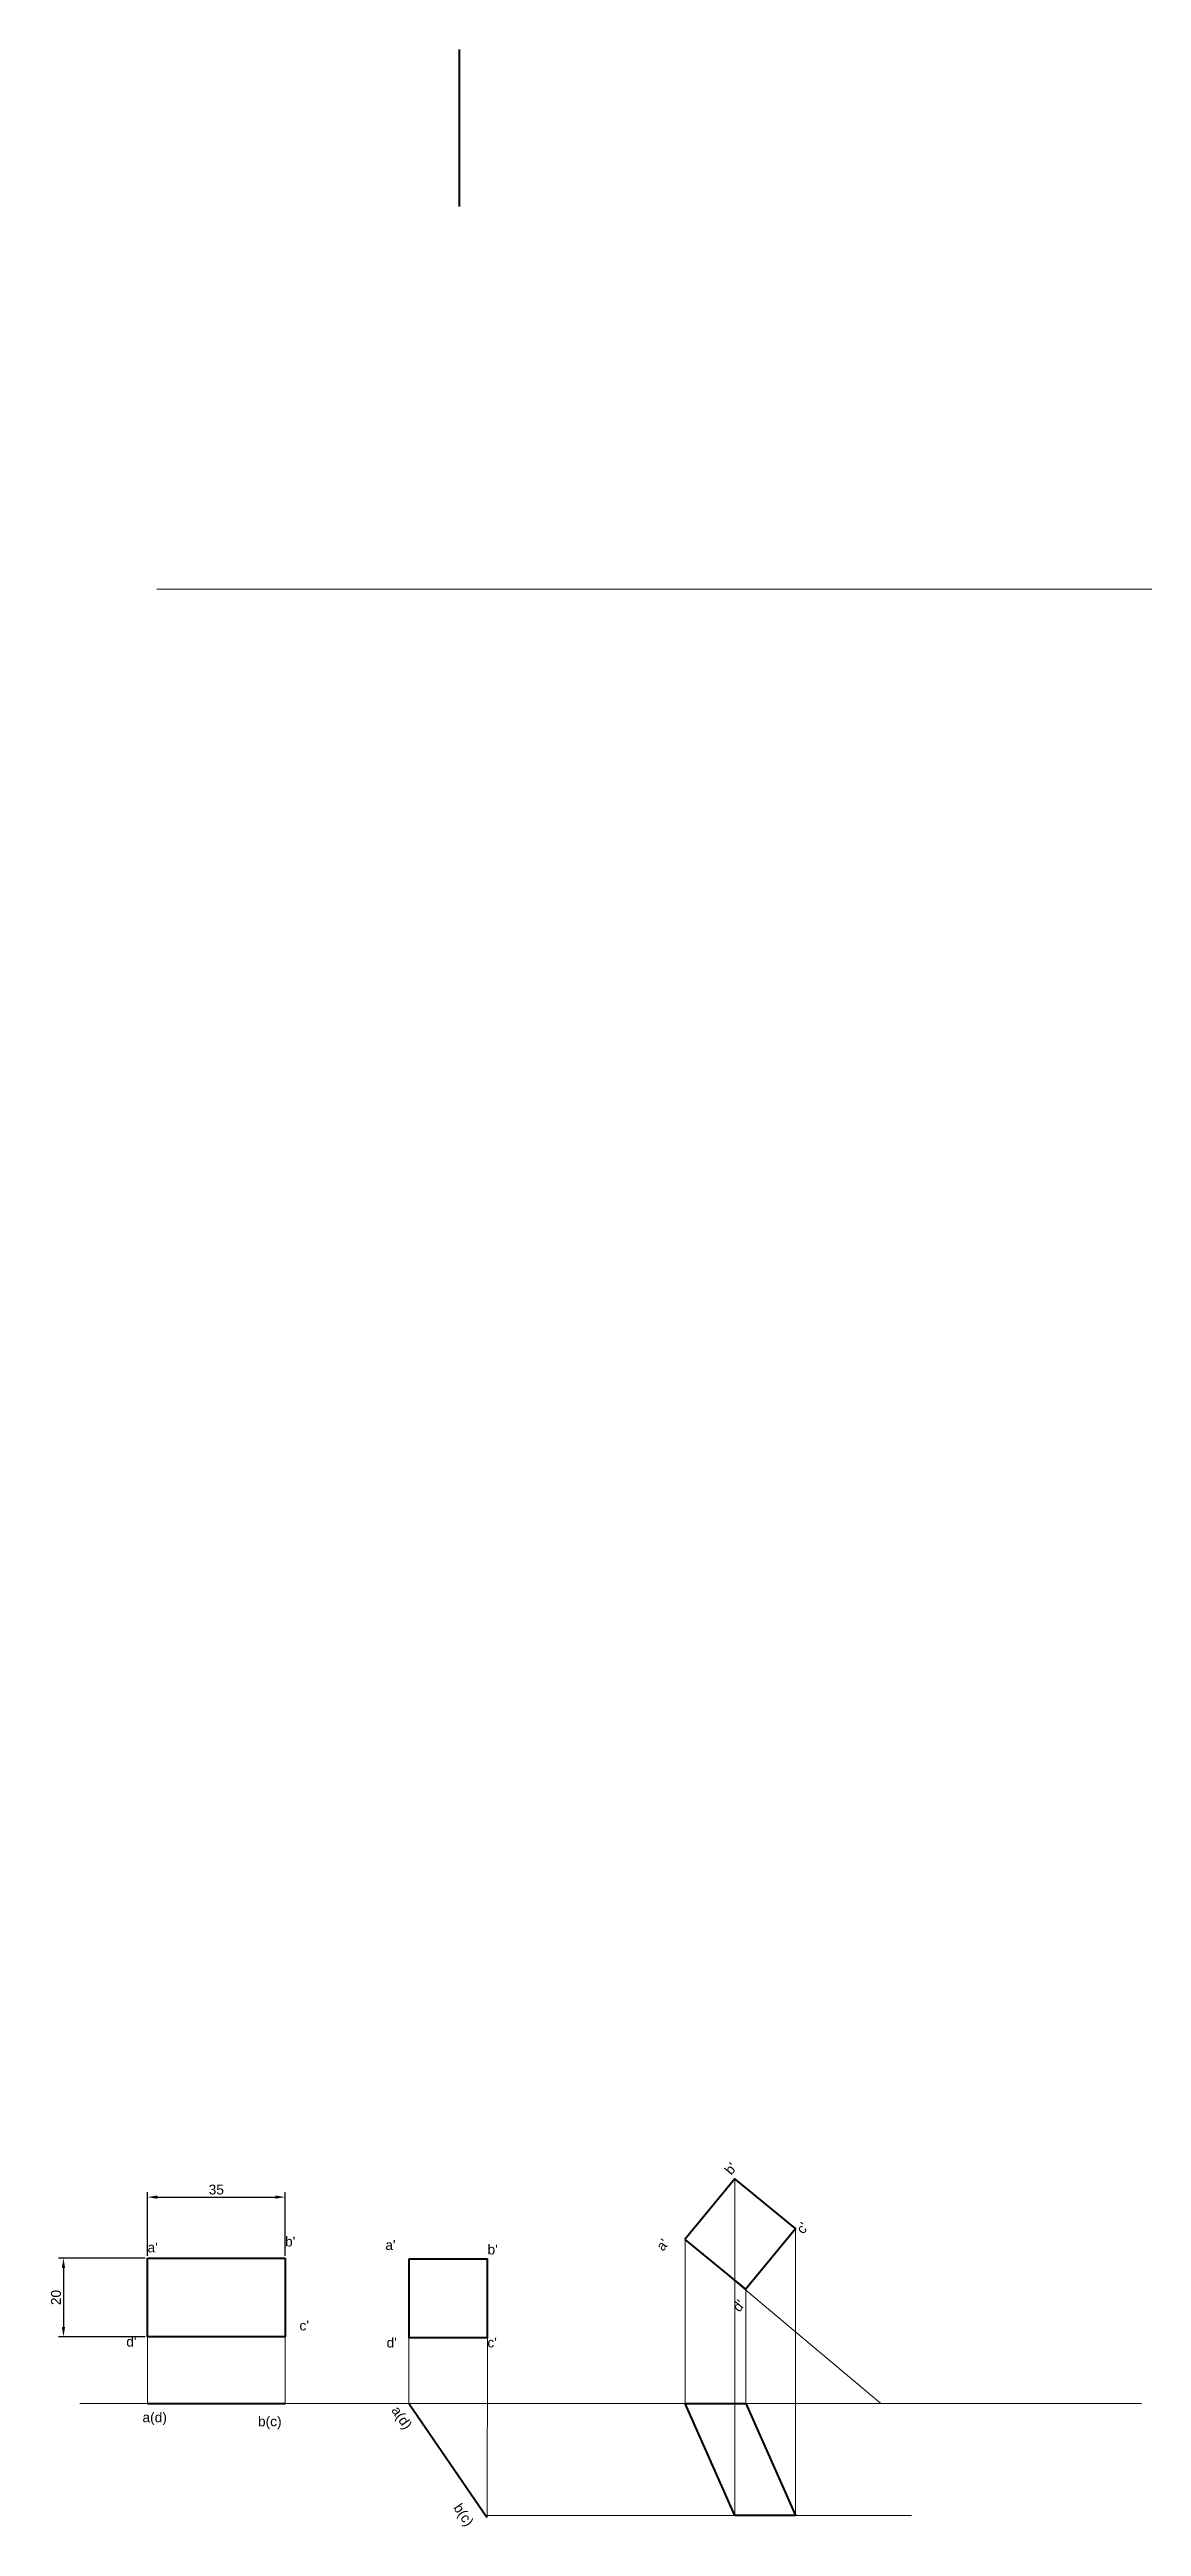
# Paper-space layout 'Layout3' of a CAD drawing. Header units: millimetres. Extents: x 6 to 1570, y 56 to 687.
# Drawn here: x 6 to 284, y 56 to 687 of the extents above; entities that cross this region are included whole.
import ezdxf

# ---------------------------------------------------------------- set-up
doc = ezdxf.new("R2010")
doc.units = ezdxf.units.MM
doc.styles.get("Standard").update_dxf_attribs({"font": 'arial.ttf'})
doc.dimstyles.new('ISO-25', dxfattribs={"dimtxt": 2.5, "dimasz": 2.5, "dimexe": 1.25, "dimexo": 0.625, "dimtad": 1, "dimtxsty": 'Standard', "dimcen": 2.5, "dimadec": 0, "dimazin": 0, "dimtfac": 1, "dimtmove": 0, "dimatfit": 3, "dimfxl": 1, "dimarcsym": 0})

psp = doc.layouts.new('Layout3')

# ---------------------------------------------------------------- texts
at = {"linetype": 'Continuous', "lineweight": 20, "char_height": 2.5, "attachment_point": 1, "rotation": 50.613388}
for s, width, insert in [("b'", 7.15405, (177.934, 147.229)), ("c'", 5.72243, (196.221, 132.174)), ("a'", 5.983, (160.547, 127.845)), ("d'", 5.52813, (179.968, 112.321))]:
    psp.add_mtext_dynamic_manual_height_columns(s, width=width, gutter_width=12.5, heights=[0], dxfattribs=dict(at, insert=insert))
at = {"linetype": 'Continuous', "lineweight": 20, "char_height": 2.5, "attachment_point": 1}
for s, width, insert in [("a'", 10.31653, (31.278, 128.621)), ("b'", 6.26614, (66.278, 130.131)), ("a'", 5.983, (91.811, 129.237)), ("b'", 7.15405, (117.826, 128.1)), ("c'", 9.28489, (69.965, 108.737)), ("d'", 5.93201, (25.862, 104.613)), ("d'", 5.52813, (92.136, 104.377)), ("c'", 5.72243, (117.794, 104.413))]:
    psp.add_mtext_dynamic_manual_height_columns(s, width=width, gutter_width=12.5, heights=[0], dxfattribs=dict(at, insert=insert))
at = {"linetype": 'Continuous', "lineweight": 40, "char_height": 2.5, "attachment_point": 1}
for s, width, insert in [('a(d)', 11.09027, (29.989, 85.368)), ('b(c)', 11.09028, (59.391, 84.324))]:
    psp.add_mtext_dynamic_manual_height_columns(s, width=width, gutter_width=12.5, heights=[0], dxfattribs=dict(at, insert=insert))
at = {"linetype": 'Continuous', "lineweight": 40, "char_height": 2.5, "attachment_point": 1, "rotation": 304.499597}
for s, width, insert in [('a(d)', 11.09027, (95.291, 87.302)), ('b(c)', 11.09028, (111.084, 62.48))]:
    psp.add_mtext_dynamic_manual_height_columns(s, width=width, gutter_width=12.5, heights=[0], dxfattribs=dict(at, insert=insert))

# ---------------------------------------------------------------- blocks, each defined once
blk = doc.blocks.new('*D4')
at = {"color": 0, "linetype": 'Continuous', "lineweight": -2, "transparency": 16777216}
for p, q in [((30.65, 124.61), (8.62, 124.61)), ((9.87, 122.11), (9.87, 107.11)), ((30.65, 104.61), (8.62, 104.61))]:
    blk.add_line(p, q, dxfattribs=at)
at = {"color": 0, "linetype": 'Continuous', "lineweight": 20, "transparency": 16777216}
for points in [[(9.45, 122.11), (10.29, 122.11), (9.87, 124.61)], [(9.45, 107.11), (10.29, 107.11), (9.87, 104.61)]]:
    blk.add_solid(points, dxfattribs=at)
at = {"layer": 'Defpoints', "color": 0, "linetype": 'Continuous', "lineweight": 20, "transparency": 16777216}
for p in [(31.28, 124.61), (9.87, 104.61), (31.28, 104.61)]:
    blk.add_point(p, dxfattribs=at)
at = {"color": 0, "linetype": 'Continuous', "lineweight": 20, "transparency": 16777216, "insert": (7.97, 114.61), "char_height": 2.5, "attachment_point": 5, "rotation": 90}
blk.add_mtext('20', dxfattribs=at)
blk = doc.blocks.new('*D5')
at = {"color": 0, "linetype": 'Continuous', "lineweight": -2, "transparency": 16777216}
for p, q in [((31.28, 125.24), (31.28, 141.43)), ((33.78, 140.18), (63.78, 140.18)), ((66.28, 125.24), (66.28, 141.43))]:
    blk.add_line(p, q, dxfattribs=at)
at = {"color": 0, "linetype": 'Continuous', "lineweight": 20, "transparency": 16777216}
for points in [[(33.78, 140.6), (33.78, 139.77), (31.28, 140.18)], [(63.78, 140.6), (63.78, 139.77), (66.28, 140.18)]]:
    blk.add_solid(points, dxfattribs=at)
at = {"layer": 'Defpoints', "color": 0, "linetype": 'Continuous', "lineweight": 20, "transparency": 16777216}
for p in [(66.28, 140.18), (31.28, 124.61), (66.28, 124.61)]:
    blk.add_point(p, dxfattribs=at)
at = {"color": 0, "linetype": 'Continuous', "lineweight": 20, "transparency": 16777216, "insert": (48.78, 142.09), "char_height": 2.5, "attachment_point": 5}
blk.add_mtext('35', dxfattribs=at)

# ---------------------------------------------------------------- dimensions: what is measured, and where the dimension line sits
at = {"linetype": 'Continuous', "lineweight": 20}
dim = psp.add_linear_dim(base=(66.278, 140.183), p1=(31.278, 124.613), p2=(66.278, 124.613), dimstyle='ISO-25', dxfattribs=at)
dim.commit()
dim.dimension.update_dxf_attribs({"geometry": '*D5', "text_midpoint": (48.778, 142.085)})
dim = psp.add_linear_dim(base=(9.872, 104.613), p1=(31.278, 124.613), p2=(31.278, 104.613), angle=90, dimstyle='ISO-25', dxfattribs=at)
dim.commit()
dim.dimension.update_dxf_attribs({"geometry": '*D4', "text_midpoint": (7.97, 114.613)})

# ---------------------------------------------------------------- linework, layer by layer
at = {"linetype": 'Continuous', "lineweight": 40}
for p, q in [((110.659, 667.07), (110.659, 687.07)), ((110.659, 647.07), (110.659, 667.07)), ((31.278, 104.613), (31.278, 124.613)), ((31.278, 124.613), (66.278, 124.613)), ((66.278, 124.613), (66.278, 104.613)), ((66.278, 104.613), (31.278, 104.613)), ((31.278, 87.602), (66.278, 87.602)), ((97.863, 87.504), (117.687, 58.66)), ((168.097, 87.602), (183.569, 87.602)), ((180.764, 59.126), (168.097, 87.602)), ((183.569, 87.602), (196.221, 59.126)), ((196.221, 59.126), (180.764, 59.126))]:
    psp.add_line(p, q, dxfattribs=at)
at = {"linetype": 'Continuous', "lineweight": 20}
for p, q in [((33.629, 549.665), (1569.515, 549.665)), ((180.764, 144.865), (180.764, 59.126)), ((168.127, 129.474), (168.097, 87.602)), ((217.982, 87.64), (168.127, 129.474)), ((196.221, 132.174), (196.221, 59.126)), ((183.569, 116.517), (183.569, 87.602)), ((31.278, 104.613), (31.278, 87.602)), ((66.278, 104.613), (66.278, 87.602)), ((97.794, 104.413), (97.794, 87.602)), ((117.794, 104.413), (117.744, 58.579)), ((13.998, 87.602), (284.291, 87.602)), ((117.366, 59.126), (225.754, 59.126))]:
    psp.add_line(p, q, dxfattribs=at)
at = {"linetype": 'Continuous', "lineweight": 40}
for points in [[(168.073, 129.407), (183.53, 116.716), (196.221, 132.174), (180.764, 144.865)], [(97.794, 124.413), (97.794, 104.413), (117.794, 104.413), (117.794, 124.413)]]:
    psp.add_lwpolyline(points, close=True, dxfattribs=at)

psp.set_redraw_order([(e.dxf.handle, doc.entitydb.next_handle()) for e in psp.query("TEXT MTEXT ATTDEF DIMENSION ARC_DIMENSION")])  # texts and dimensions are drawn at this point

doc.saveas('drawing.dxf')
